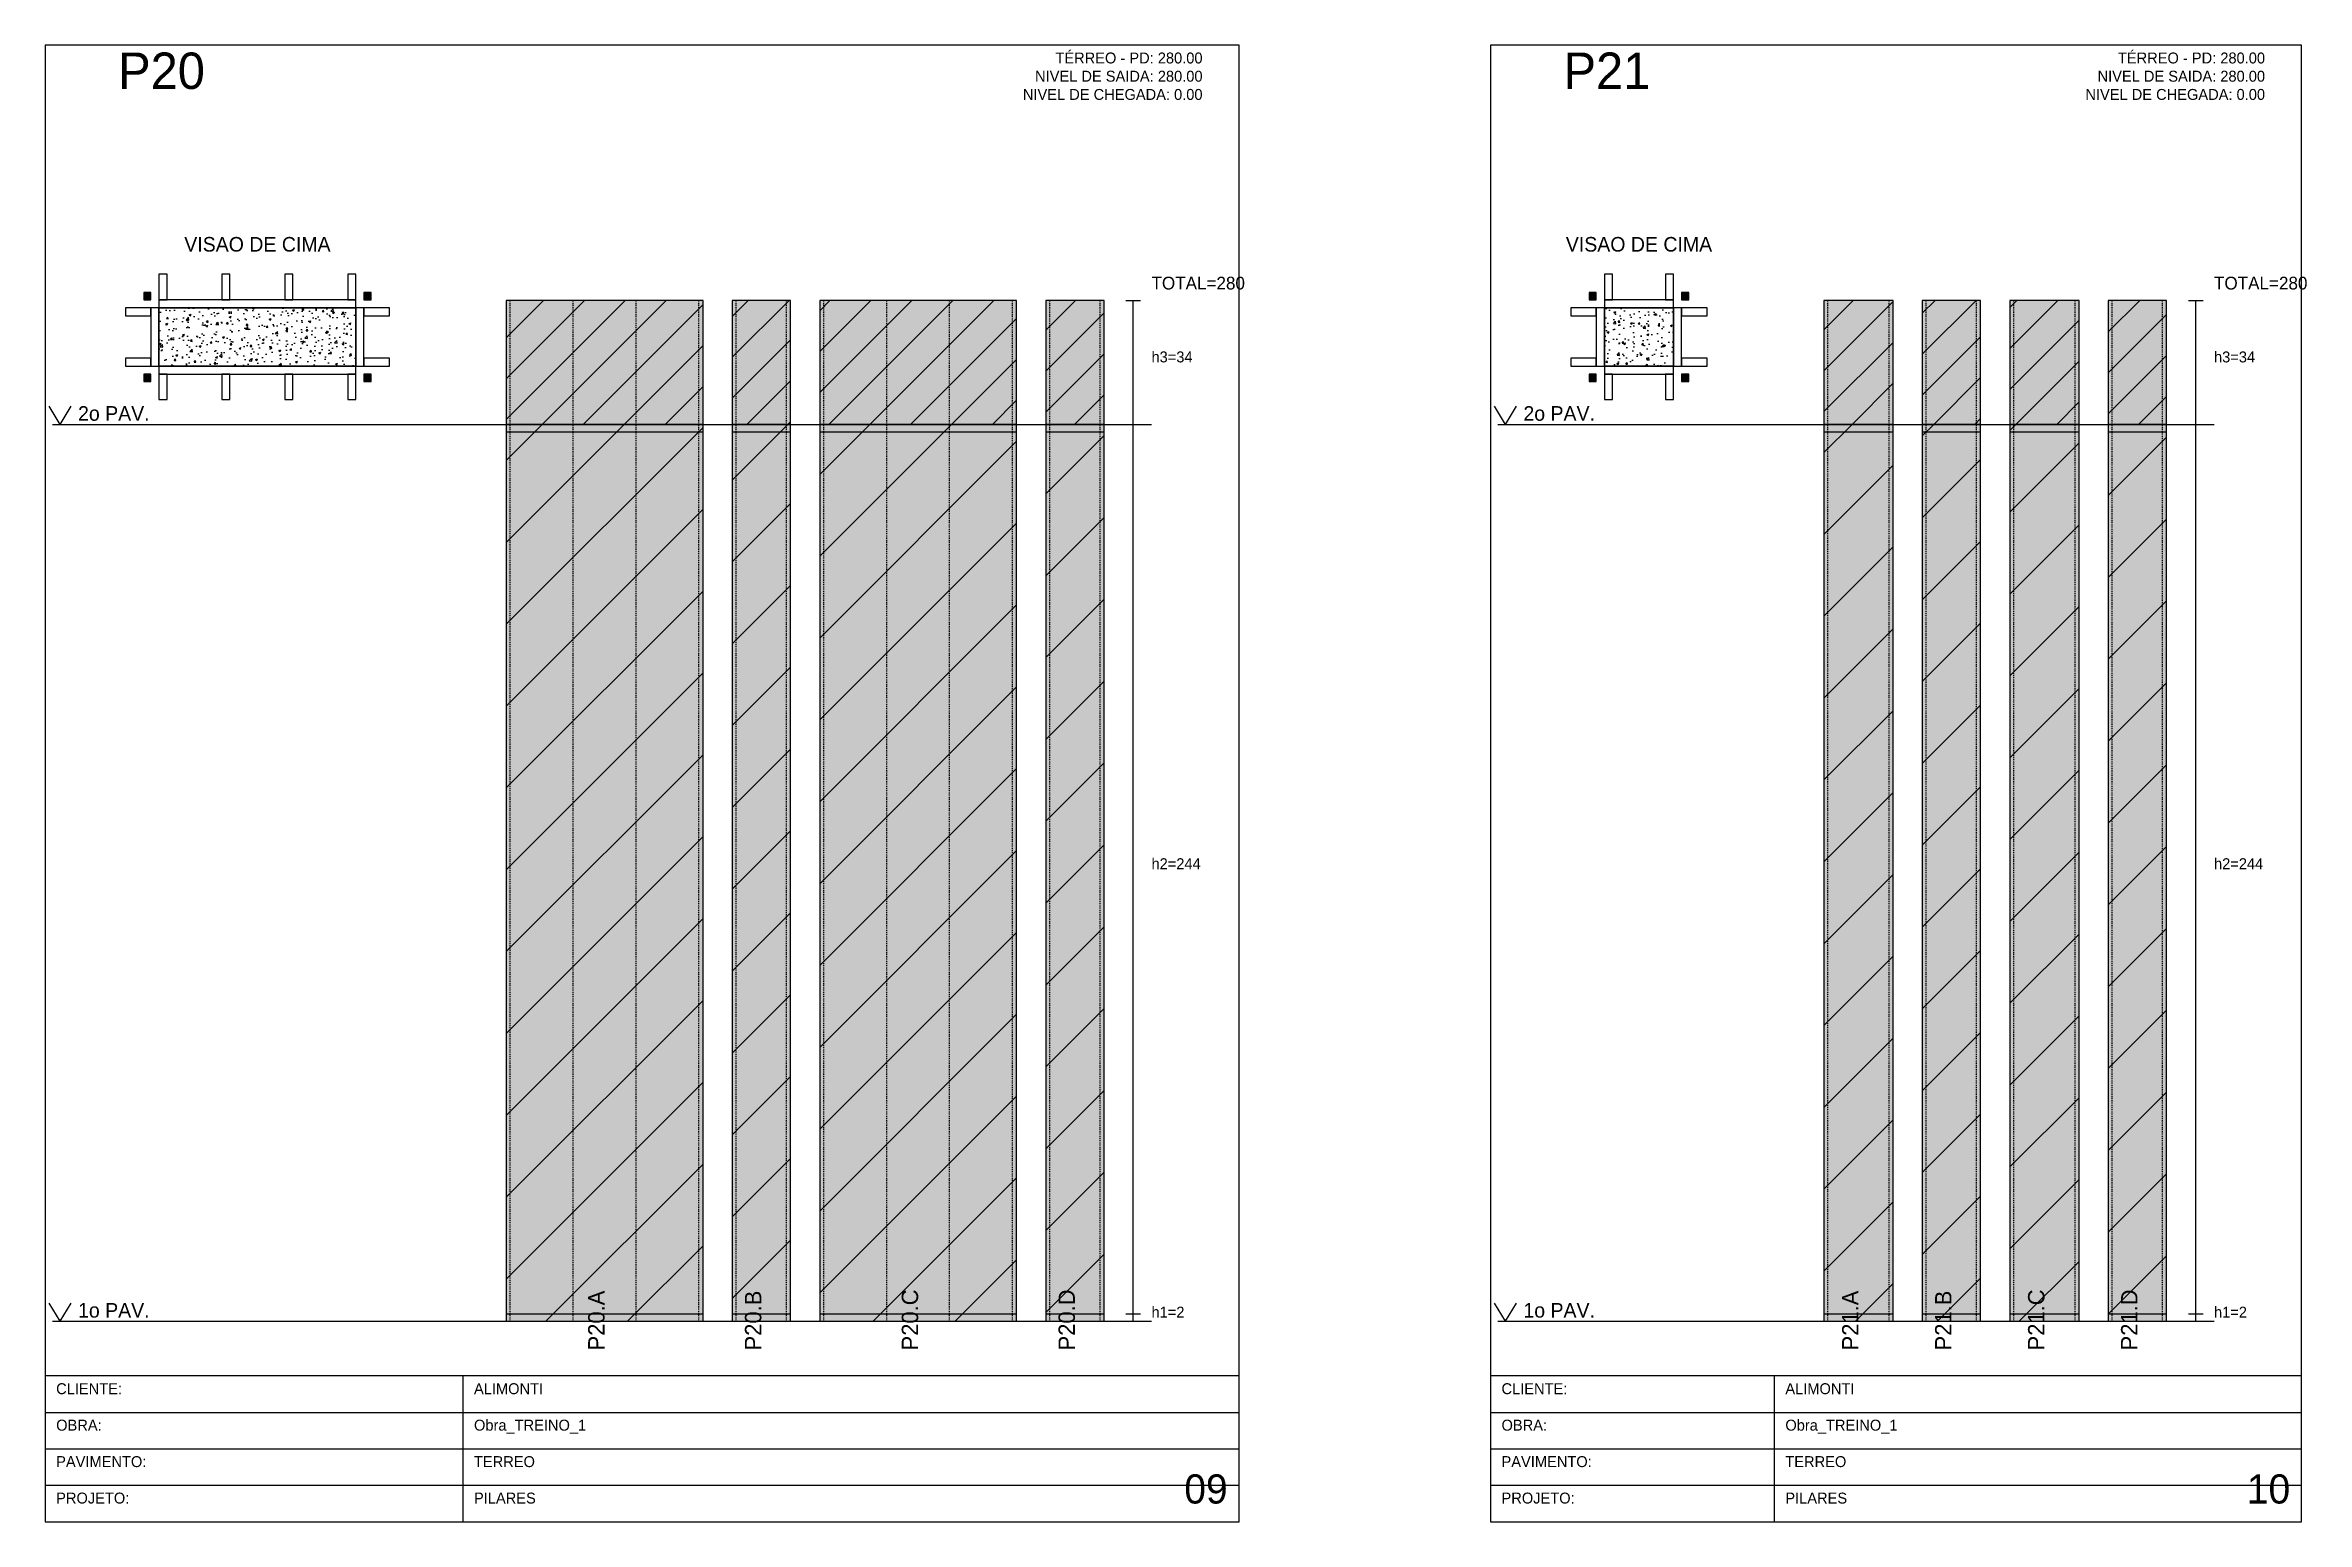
# Model space of a CAD drawing. Header units: metres. Extents: x 0 to 2088, y 0 to 2105.
# Drawn here: x 1263 to 1883, y 425 to 830 of the extents above; entities that cross this region are included whole.
import ezdxf
from ezdxf.enums import TextEntityAlignment as Align

# ---------------------------------------------------------------- set-up
doc = ezdxf.new("R2010")
doc.units = ezdxf.units.M
doc.linetypes.add('DASHED', pattern=[0.5, 0.25, -0.25])
for name, color, linetype in [('BORDA_CELULA', 9, 'Continuous'), ('CARIMBO', 9, 'Continuous'), ('CHAPA', 1, 'Continuous'), ('CONCRETO', 4, 'Continuous'), ('COTA', 241, 'Continuous'), ('Hachura', 251, 'Continuous'), ('LABEL_ID', 3, 'Continuous'), ('Nivel', 4, 'Continuous'), ('NOMENCLATURA', 1, 'Continuous'), ('Paineis', 200, 'Continuous'), ('SARR_2.2x7', 82, 'Continuous'), ('Texto Secao', 2, 'Continuous'), ('TEXTO_GERAL', 2, 'Continuous')]:
    doc.layers.add(name, color=color, linetype=linetype)

msp = doc.modelspace()

# ---------------------------------------------------------------- texts
at = {"layer": 'CARIMBO', "color": 9}
for s, p in [('CLIENTE:', (1266.2, 460)), ('CLIENTE:', (1662.6, 460)), ('OBRA:', (1266.2, 450)), ('OBRA:', (1662.6, 450)), ('PAVIMENTO:', (1266.2, 440)), ('PAVIMENTO:', (1662.6, 440)), ('PROJETO:', (1266.2, 430)), ('PROJETO:', (1662.6, 430))]:
    msp.add_text(s, height=3, dxfattribs=at).set_placement(p)
at = {"layer": 'COTA', "color": 8}
for s, height, p in [('TOTAL=280', 3.5, (1566.6, 763)), ('TOTAL=280', 3.5, (1858, 763)), ('h3=34', 3, (1566.6, 743)), ('h3=34', 3, (1858, 743)), ('h2=244', 3, (1566.6, 604)), ('h2=244', 3, (1858, 604)), ('h1=2', 3, (1566.6, 481)), ('h1=2', 3, (1858, 481))]:
    msp.add_text(s, height=height, dxfattribs=at).set_placement(p)
at = {"layer": 'LABEL_ID', "color": 3}
for s, p in [('09', (1575.6, 430)), ('10', (1867, 430))]:
    msp.add_text(s, height=8, dxfattribs=at).set_placement(p)
at = {"layer": 'Nivel', "color": 4}
for s, p in [('2o PAV.', (1272.2, 727)), ('2o PAV.', (1668.6, 727)), ('1o PAV.', (1272.2, 481)), ('1o PAV.', (1668.6, 481))]:
    msp.add_text(s, height=4, dxfattribs=at).set_placement(p)
at = {"layer": 'NOMENCLATURA', "color": 1}
for s, p in [('P20', (1283.2, 818)), ('P21', (1679.6, 818))]:
    msp.add_text(s, height=10, dxfattribs=at).set_placement(p)
at = {"layer": 'Texto Secao', "color": 2}
for p in [(1321.4, 772.2), (1700.3, 772.2)]:
    msp.add_text('VISAO DE CIMA', height=4, dxfattribs=at).set_placement(p, align=Align.BOTTOM_CENTER)
for s, p in [('P20.A', (1416.6, 472)), ('P20.B', (1459.6, 472)), ('P20.C', (1502.6, 472)), ('P20.D', (1545.6, 472)), ('P21.A', (1760.5, 472)), ('P21.B', (1786, 472)), ('P21.C', (1811.5, 472)), ('P21.D', (1837, 472))]:
    msp.add_text(s, height=4.5, rotation=90, dxfattribs=at).set_placement(p)
at = {"layer": 'TEXTO_GERAL', "color": 2}
for s, p in [('TÉRREO - PD: 280.00', (1580.6, 825)), ('TÉRREO - PD: 280.00', (1872, 825)), ('NIVEL DE SAIDA: 280.00', (1580.6, 820)), ('NIVEL DE SAIDA: 280.00', (1872, 820)), ('NIVEL DE CHEGADA: 0.00', (1580.6, 815)), ('NIVEL DE CHEGADA: 0.00', (1872, 815))]:
    msp.add_text(s, height=3, dxfattribs=at).set_placement(p, align=Align.RIGHT)
for s, p in [('ALIMONTI', (1380.79, 460)), ('ALIMONTI', (1740.44, 460)), ('Obra_TREINO_1', (1380.79, 450)), ('Obra_TREINO_1', (1740.44, 450)), ('TERREO', (1380.79, 440)), ('TERREO', (1740.44, 440)), ('PILARES', (1380.79, 430)), ('PILARES', (1740.44, 430))]:
    msp.add_text(s, height=3, dxfattribs=at).set_placement(p)

# ---------------------------------------------------------------- hatches: boundary and pattern name
at = {"layer": 'CHAPA'}
h = msp.add_hatch(color=1, dxfattribs=at)
h.dxf.hatch_style = 1
h.paths.add_polyline_path([(1290.2, 760.2), (1292.2, 760.2), (1292.2, 762.2), (1290.2, 762.2)])
h = msp.add_hatch(color=1, dxfattribs=at)
h.dxf.hatch_style = 1
h.paths.add_polyline_path([(1350.6, 760.2), (1352.6, 760.2), (1352.6, 762.2), (1350.6, 762.2)])
h = msp.add_hatch(color=1, dxfattribs=at)
h.dxf.hatch_style = 1
h.paths.add_polyline_path([(1686.6, 760.2), (1688.6, 760.2), (1688.6, 762.2), (1686.6, 762.2)])
h = msp.add_hatch(color=1, dxfattribs=at)
h.dxf.hatch_style = 1
h.paths.add_polyline_path([(1712, 760.2), (1714, 760.2), (1714, 762.2), (1712, 762.2)])
h = msp.add_hatch(color=1, dxfattribs=at)
h.dxf.hatch_style = 1
h.paths.add_polyline_path([(1290.2, 737.8), (1292.2, 737.8), (1292.2, 739.8), (1290.2, 739.8)])
h = msp.add_hatch(color=1, dxfattribs=at)
h.dxf.hatch_style = 1
h.paths.add_polyline_path([(1350.6, 737.8), (1352.6, 737.8), (1352.6, 739.8), (1350.6, 739.8)])
h = msp.add_hatch(color=1, dxfattribs=at)
h.dxf.hatch_style = 1
h.paths.add_polyline_path([(1686.6, 737.8), (1688.6, 737.8), (1688.6, 739.8), (1686.6, 739.8)])
h = msp.add_hatch(color=1, dxfattribs=at)
h.dxf.hatch_style = 1
h.paths.add_polyline_path([(1712, 737.8), (1714, 737.8), (1714, 739.8), (1712, 739.8)])
at = {"layer": 'COTA'}
h = msp.add_hatch(dxfattribs=at)
h.set_pattern_fill('AR-CONC', scale=0.03)
h.paths.add_polyline_path([(1294.4, 742), (1348.4, 742), (1348.4, 758), (1294.4, 758)])
h = msp.add_hatch(dxfattribs=at)
h.set_pattern_fill('AR-CONC', scale=0.03)
h.paths.add_polyline_path([(1690.8, 742), (1709.8, 742), (1709.8, 758), (1690.8, 758)])
at = {"layer": 'Hachura'}
h = msp.add_hatch(color=7, dxfattribs=at)
h.dxf.hatch_style = 1
h.paths.add_polyline_path([(1389.6, 726), (1443.6, 726), (1443.6, 760), (1389.6, 760)])
h = msp.add_hatch(dxfattribs=at)
h.set_pattern_fill('ANSI31', scale=2.5)
h.paths.add_polyline_path([(1389.6, 726), (1443.6, 726), (1443.6, 760), (1389.6, 760)])
h = msp.add_hatch(color=7, dxfattribs=at)
h.dxf.hatch_style = 1
h.paths.add_polyline_path([(1451.6, 726), (1467.6, 726), (1467.6, 760), (1451.6, 760)])
h = msp.add_hatch(dxfattribs=at)
h.set_pattern_fill('ANSI31', scale=2.5)
h.paths.add_polyline_path([(1451.6, 726), (1467.6, 726), (1467.6, 760), (1451.6, 760)])
h = msp.add_hatch(color=7, dxfattribs=at)
h.dxf.hatch_style = 1
h.paths.add_polyline_path([(1475.6, 726), (1529.6, 726), (1529.6, 760), (1475.6, 760)])
h = msp.add_hatch(dxfattribs=at)
h.set_pattern_fill('ANSI31', scale=2.5)
h.paths.add_polyline_path([(1475.6, 726), (1529.6, 726), (1529.6, 760), (1475.6, 760)])
h = msp.add_hatch(color=7, dxfattribs=at)
h.dxf.hatch_style = 1
h.paths.add_polyline_path([(1537.6, 726), (1553.6, 726), (1553.6, 760), (1537.6, 760)])
h = msp.add_hatch(dxfattribs=at)
h.set_pattern_fill('ANSI31', scale=2.5)
h.paths.add_polyline_path([(1537.6, 726), (1553.6, 726), (1553.6, 760), (1537.6, 760)])
h = msp.add_hatch(color=7, dxfattribs=at)
h.dxf.hatch_style = 1
h.paths.add_polyline_path([(1751, 726), (1770, 726), (1770, 760), (1751, 760)])
h = msp.add_hatch(dxfattribs=at)
h.set_pattern_fill('ANSI31', scale=2.5)
h.paths.add_polyline_path([(1751, 726), (1770, 726), (1770, 760), (1751, 760)])
h = msp.add_hatch(color=7, dxfattribs=at)
h.dxf.hatch_style = 1
h.paths.add_polyline_path([(1778, 726), (1794, 726), (1794, 760), (1778, 760)])
h = msp.add_hatch(dxfattribs=at)
h.set_pattern_fill('ANSI31', scale=2.5)
h.paths.add_polyline_path([(1778, 726), (1794, 726), (1794, 760), (1778, 760)])
h = msp.add_hatch(color=7, dxfattribs=at)
h.dxf.hatch_style = 1
h.paths.add_polyline_path([(1802, 726), (1821, 726), (1821, 760), (1802, 760)])
h = msp.add_hatch(dxfattribs=at)
h.set_pattern_fill('ANSI31', scale=2.5)
h.paths.add_polyline_path([(1802, 726), (1821, 726), (1821, 760), (1802, 760)])
h = msp.add_hatch(color=7, dxfattribs=at)
h.dxf.hatch_style = 1
h.paths.add_polyline_path([(1829, 726), (1845, 726), (1845, 760), (1829, 760)])
h = msp.add_hatch(dxfattribs=at)
h.set_pattern_fill('ANSI31', scale=2.5)
h.paths.add_polyline_path([(1829, 726), (1845, 726), (1845, 760), (1829, 760)])
h = msp.add_hatch(color=7, dxfattribs=at)
h.dxf.hatch_style = 1
h.paths.add_polyline_path([(1389.6, 480), (1443.6, 480), (1443.6, 726), (1389.6, 726)])
h = msp.add_hatch(dxfattribs=at)
h.set_pattern_fill('ANSI31', scale=5)
h.paths.add_polyline_path([(1389.6, 480), (1443.6, 480), (1443.6, 726), (1389.6, 726)])
h = msp.add_hatch(color=7, dxfattribs=at)
h.dxf.hatch_style = 1
h.paths.add_polyline_path([(1451.6, 480), (1467.6, 480), (1467.6, 726), (1451.6, 726)])
h = msp.add_hatch(dxfattribs=at)
h.set_pattern_fill('ANSI31', scale=5)
h.paths.add_polyline_path([(1451.6, 480), (1467.6, 480), (1467.6, 726), (1451.6, 726)])
h = msp.add_hatch(color=7, dxfattribs=at)
h.dxf.hatch_style = 1
h.paths.add_polyline_path([(1475.6, 480), (1529.6, 480), (1529.6, 726), (1475.6, 726)])
h = msp.add_hatch(dxfattribs=at)
h.set_pattern_fill('ANSI31', scale=5)
h.paths.add_polyline_path([(1475.6, 480), (1529.6, 480), (1529.6, 726), (1475.6, 726)])
h = msp.add_hatch(color=7, dxfattribs=at)
h.dxf.hatch_style = 1
h.paths.add_polyline_path([(1537.6, 480), (1553.6, 480), (1553.6, 726), (1537.6, 726)])
h = msp.add_hatch(dxfattribs=at)
h.set_pattern_fill('ANSI31', scale=5)
h.paths.add_polyline_path([(1537.6, 480), (1553.6, 480), (1553.6, 726), (1537.6, 726)])
h = msp.add_hatch(color=7, dxfattribs=at)
h.dxf.hatch_style = 1
h.paths.add_polyline_path([(1751, 480), (1770, 480), (1770, 726), (1751, 726)])
h = msp.add_hatch(dxfattribs=at)
h.set_pattern_fill('ANSI31', scale=5)
h.paths.add_polyline_path([(1751, 480), (1770, 480), (1770, 726), (1751, 726)])
h = msp.add_hatch(color=7, dxfattribs=at)
h.dxf.hatch_style = 1
h.paths.add_polyline_path([(1778, 480), (1794, 480), (1794, 726), (1778, 726)])
h = msp.add_hatch(dxfattribs=at)
h.set_pattern_fill('ANSI31', scale=5)
h.paths.add_polyline_path([(1778, 480), (1794, 480), (1794, 726), (1778, 726)])
h = msp.add_hatch(color=7, dxfattribs=at)
h.dxf.hatch_style = 1
h.paths.add_polyline_path([(1802, 480), (1821, 480), (1821, 726), (1802, 726)])
h = msp.add_hatch(dxfattribs=at)
h.set_pattern_fill('ANSI31', scale=5)
h.paths.add_polyline_path([(1802, 480), (1821, 480), (1821, 726), (1802, 726)])
h = msp.add_hatch(color=7, dxfattribs=at)
h.dxf.hatch_style = 1
h.paths.add_polyline_path([(1829, 480), (1845, 480), (1845, 726), (1829, 726)])
h = msp.add_hatch(dxfattribs=at)
h.set_pattern_fill('ANSI31', scale=5)
h.paths.add_polyline_path([(1829, 480), (1845, 480), (1845, 726), (1829, 726)])

# ---------------------------------------------------------------- linework, layer by layer
at = {"layer": 'BORDA_CELULA', "color": 9}
for points in [[(1263.2, 425), (1590.6, 425), (1590.6, 830), (1263.2, 830)], [(1659.6, 425), (1882, 425), (1882, 830), (1659.6, 830)]]:
    msp.add_lwpolyline(points, close=True, dxfattribs=at)
at = {"layer": 'CARIMBO', "color": 40}
for p, q in [((1377.79, 425), (1377.79, 465)), ((1737.44, 425), (1737.44, 465)), ((1263.2, 455), (1590.6, 455)), ((1659.6, 455), (1882, 455)), ((1263.2, 445), (1590.6, 445)), ((1659.6, 445), (1882, 445)), ((1263.2, 435), (1590.6, 435)), ((1659.6, 435), (1882, 435))]:
    msp.add_line(p, q, dxfattribs=at)
for points in [[(1263.2, 425), (1590.6, 425), (1590.6, 465), (1263.2, 465)], [(1659.6, 425), (1882, 425), (1882, 465), (1659.6, 465)]]:
    msp.add_lwpolyline(points, close=True, dxfattribs=at)
at = {"layer": 'CHAPA', "color": 1}
for points in [[(1290.2, 760.2), (1292.2, 760.2), (1292.2, 762.2), (1290.2, 762.2)], [(1350.6, 760.2), (1352.6, 760.2), (1352.6, 762.2), (1350.6, 762.2)], [(1686.6, 760.2), (1688.6, 760.2), (1688.6, 762.2), (1686.6, 762.2)], [(1712, 760.2), (1714, 760.2), (1714, 762.2), (1712, 762.2)], [(1290.2, 737.8), (1292.2, 737.8), (1292.2, 739.8), (1290.2, 739.8)], [(1350.6, 737.8), (1352.6, 737.8), (1352.6, 739.8), (1350.6, 739.8)], [(1686.6, 737.8), (1688.6, 737.8), (1688.6, 739.8), (1686.6, 739.8)], [(1712, 737.8), (1714, 737.8), (1714, 739.8), (1712, 739.8)]]:
    msp.add_lwpolyline(points, close=True, dxfattribs=at)
at = {"layer": 'CONCRETO', "color": 4}
for points in [[(1294.4, 742), (1348.4, 742), (1348.4, 758), (1294.4, 758)], [(1690.8, 742), (1709.8, 742), (1709.8, 758), (1690.8, 758)]]:
    msp.add_lwpolyline(points, close=True, dxfattribs=at)
at = {"layer": 'COTA', "color": 8}
for p, q in [((1559.6, 760), (1563.6, 760)), ((1561.6, 480), (1561.6, 760)), ((1851, 760), (1855, 760)), ((1853, 480), (1853, 760)), ((1559.6, 726), (1563.6, 726)), ((1559.6, 726), (1563.6, 726)), ((1851, 726), (1855, 726)), ((1851, 726), (1855, 726)), ((1559.6, 482), (1563.6, 482)), ((1559.6, 482), (1563.6, 482)), ((1559.6, 480), (1563.6, 480)), ((1851, 482), (1855, 482)), ((1851, 482), (1855, 482)), ((1851, 480), (1855, 480))]:
    msp.add_line(p, q, dxfattribs=at)
at = {"layer": 'Nivel', "color": 4}
for p, q in [((1264.2, 731), (1267.2, 726)), ((1265.2, 726), (1566.6, 726)), ((1270.2, 731), (1267.2, 726)), ((1660.6, 731), (1663.6, 726)), ((1661.6, 726), (1858, 726)), ((1666.6, 731), (1663.6, 726)), ((1264.2, 485), (1267.2, 480)), ((1270.2, 485), (1267.2, 480)), ((1660.6, 485), (1663.6, 480)), ((1666.6, 485), (1663.6, 480)), ((1265.2, 480), (1566.6, 480)), ((1661.6, 480), (1858, 480))]:
    msp.add_line(p, q, dxfattribs=at)
at = {"layer": 'Paineis'}
for p, q in [((1389.6, 724), (1443.6, 724)), ((1451.6, 724), (1467.6, 724)), ((1475.6, 724), (1529.6, 724)), ((1537.6, 724), (1553.6, 724)), ((1751, 724), (1770, 724)), ((1778, 724), (1794, 724)), ((1802, 724), (1821, 724)), ((1829, 724), (1845, 724)), ((1389.6, 482), (1443.6, 482)), ((1451.6, 482), (1467.6, 482)), ((1475.6, 482), (1529.6, 482)), ((1537.6, 482), (1553.6, 482)), ((1751, 482), (1770, 482)), ((1778, 482), (1794, 482)), ((1802, 482), (1821, 482)), ((1829, 482), (1845, 482))]:
    msp.add_line(p, q, dxfattribs=at)
at = {"layer": 'Paineis', "color": 7}
for points in [[(1292.2, 742), (1294.4, 742), (1294.4, 758), (1292.2, 758)], [(1294.4, 758), (1348.4, 758), (1348.4, 760.2), (1294.4, 760.2)], [(1348.4, 742), (1350.6, 742), (1350.6, 758), (1348.4, 758)], [(1688.6, 742), (1690.8, 742), (1690.8, 758), (1688.6, 758)], [(1690.8, 758), (1709.8, 758), (1709.8, 760.2), (1690.8, 760.2)], [(1709.8, 742), (1712, 742), (1712, 758), (1709.8, 758)], [(1294.4, 739.8), (1348.4, 739.8), (1348.4, 742), (1294.4, 742)], [(1690.8, 739.8), (1709.8, 739.8), (1709.8, 742), (1690.8, 742)]]:
    msp.add_lwpolyline(points, close=True, dxfattribs=at)
at = {"layer": 'Paineis'}
for points in [[(1389.6, 726), (1443.6, 726), (1443.6, 760), (1389.6, 760)], [(1451.6, 726), (1467.6, 726), (1467.6, 760), (1451.6, 760)], [(1475.6, 726), (1529.6, 726), (1529.6, 760), (1475.6, 760)], [(1537.6, 726), (1553.6, 726), (1553.6, 760), (1537.6, 760)], [(1751, 726), (1770, 726), (1770, 760), (1751, 760)], [(1778, 726), (1794, 726), (1794, 760), (1778, 760)], [(1802, 726), (1821, 726), (1821, 760), (1802, 760)], [(1829, 726), (1845, 726), (1845, 760), (1829, 760)], [(1389.6, 480), (1443.6, 480), (1443.6, 726), (1389.6, 726)], [(1451.6, 480), (1467.6, 480), (1467.6, 726), (1451.6, 726)], [(1475.6, 480), (1529.6, 480), (1529.6, 726), (1475.6, 726)], [(1537.6, 480), (1553.6, 480), (1553.6, 726), (1537.6, 726)], [(1751, 480), (1770, 480), (1770, 726), (1751, 726)], [(1778, 480), (1794, 480), (1794, 726), (1778, 726)], [(1802, 480), (1821, 480), (1821, 726), (1802, 726)], [(1829, 480), (1845, 480), (1845, 726), (1829, 726)]]:
    msp.add_lwpolyline(points, close=True, dxfattribs=at)
at = {"layer": 'SARR_2.2x7', "color": 82, "linetype": 'DASHED'}
for p, q in [((1390.7, 480), (1390.7, 760)), ((1407.97, 480), (1407.97, 760)), ((1425.23, 480), (1425.23, 760)), ((1442.5, 480), (1442.5, 760)), ((1452.7, 480), (1452.7, 760)), ((1466.5, 480), (1466.5, 760)), ((1476.7, 480), (1476.7, 760)), ((1493.97, 480), (1493.97, 760)), ((1511.23, 480), (1511.23, 760)), ((1528.5, 480), (1528.5, 760)), ((1538.7, 480), (1538.7, 760)), ((1552.5, 480), (1552.5, 760)), ((1752.1, 480), (1752.1, 760)), ((1768.9, 480), (1768.9, 760)), ((1779.1, 480), (1779.1, 760)), ((1792.9, 480), (1792.9, 760)), ((1803.1, 480), (1803.1, 760)), ((1819.9, 480), (1819.9, 760)), ((1830.1, 480), (1830.1, 760)), ((1843.9, 480), (1843.9, 760))]:
    msp.add_line(p, q, dxfattribs=at)
at = {"layer": 'SARR_2.2x7', "color": 82}
for points in [[(1294.4, 760.2), (1296.6, 760.2), (1296.6, 767.2), (1294.4, 767.2)], [(1311.67, 760.2), (1313.87, 760.2), (1313.87, 767.2), (1311.67, 767.2)], [(1328.93, 760.2), (1331.13, 760.2), (1331.13, 767.2), (1328.93, 767.2)], [(1346.2, 760.2), (1348.4, 760.2), (1348.4, 767.2), (1346.2, 767.2)], [(1690.8, 760.2), (1693, 760.2), (1693, 767.2), (1690.8, 767.2)], [(1707.6, 760.2), (1709.8, 760.2), (1709.8, 767.2), (1707.6, 767.2)], [(1285.2, 755.8), (1292.2, 755.8), (1292.2, 758), (1285.2, 758)], [(1350.6, 755.8), (1357.6, 755.8), (1357.6, 758), (1350.6, 758)], [(1681.6, 755.8), (1688.6, 755.8), (1688.6, 758), (1681.6, 758)], [(1712, 755.8), (1719, 755.8), (1719, 758), (1712, 758)], [(1285.2, 742), (1292.2, 742), (1292.2, 744.2), (1285.2, 744.2)], [(1294.4, 732.8), (1296.6, 732.8), (1296.6, 739.8), (1294.4, 739.8)], [(1311.67, 732.8), (1313.87, 732.8), (1313.87, 739.8), (1311.67, 739.8)], [(1328.93, 732.8), (1331.13, 732.8), (1331.13, 739.8), (1328.93, 739.8)], [(1346.2, 732.8), (1348.4, 732.8), (1348.4, 739.8), (1346.2, 739.8)], [(1350.6, 742), (1357.6, 742), (1357.6, 744.2), (1350.6, 744.2)], [(1681.6, 742), (1688.6, 742), (1688.6, 744.2), (1681.6, 744.2)], [(1690.8, 732.8), (1693, 732.8), (1693, 739.8), (1690.8, 739.8)], [(1707.6, 732.8), (1709.8, 732.8), (1709.8, 739.8), (1707.6, 739.8)], [(1712, 742), (1719, 742), (1719, 744.2), (1712, 744.2)]]:
    msp.add_lwpolyline(points, close=True, dxfattribs=at)

msp.set_redraw_order([(e.dxf.handle, doc.entitydb.next_handle()) for e in msp.query("TEXT MTEXT ATTDEF DIMENSION ARC_DIMENSION")])  # texts and dimensions are drawn at this point

doc.saveas('drawing.dxf')
